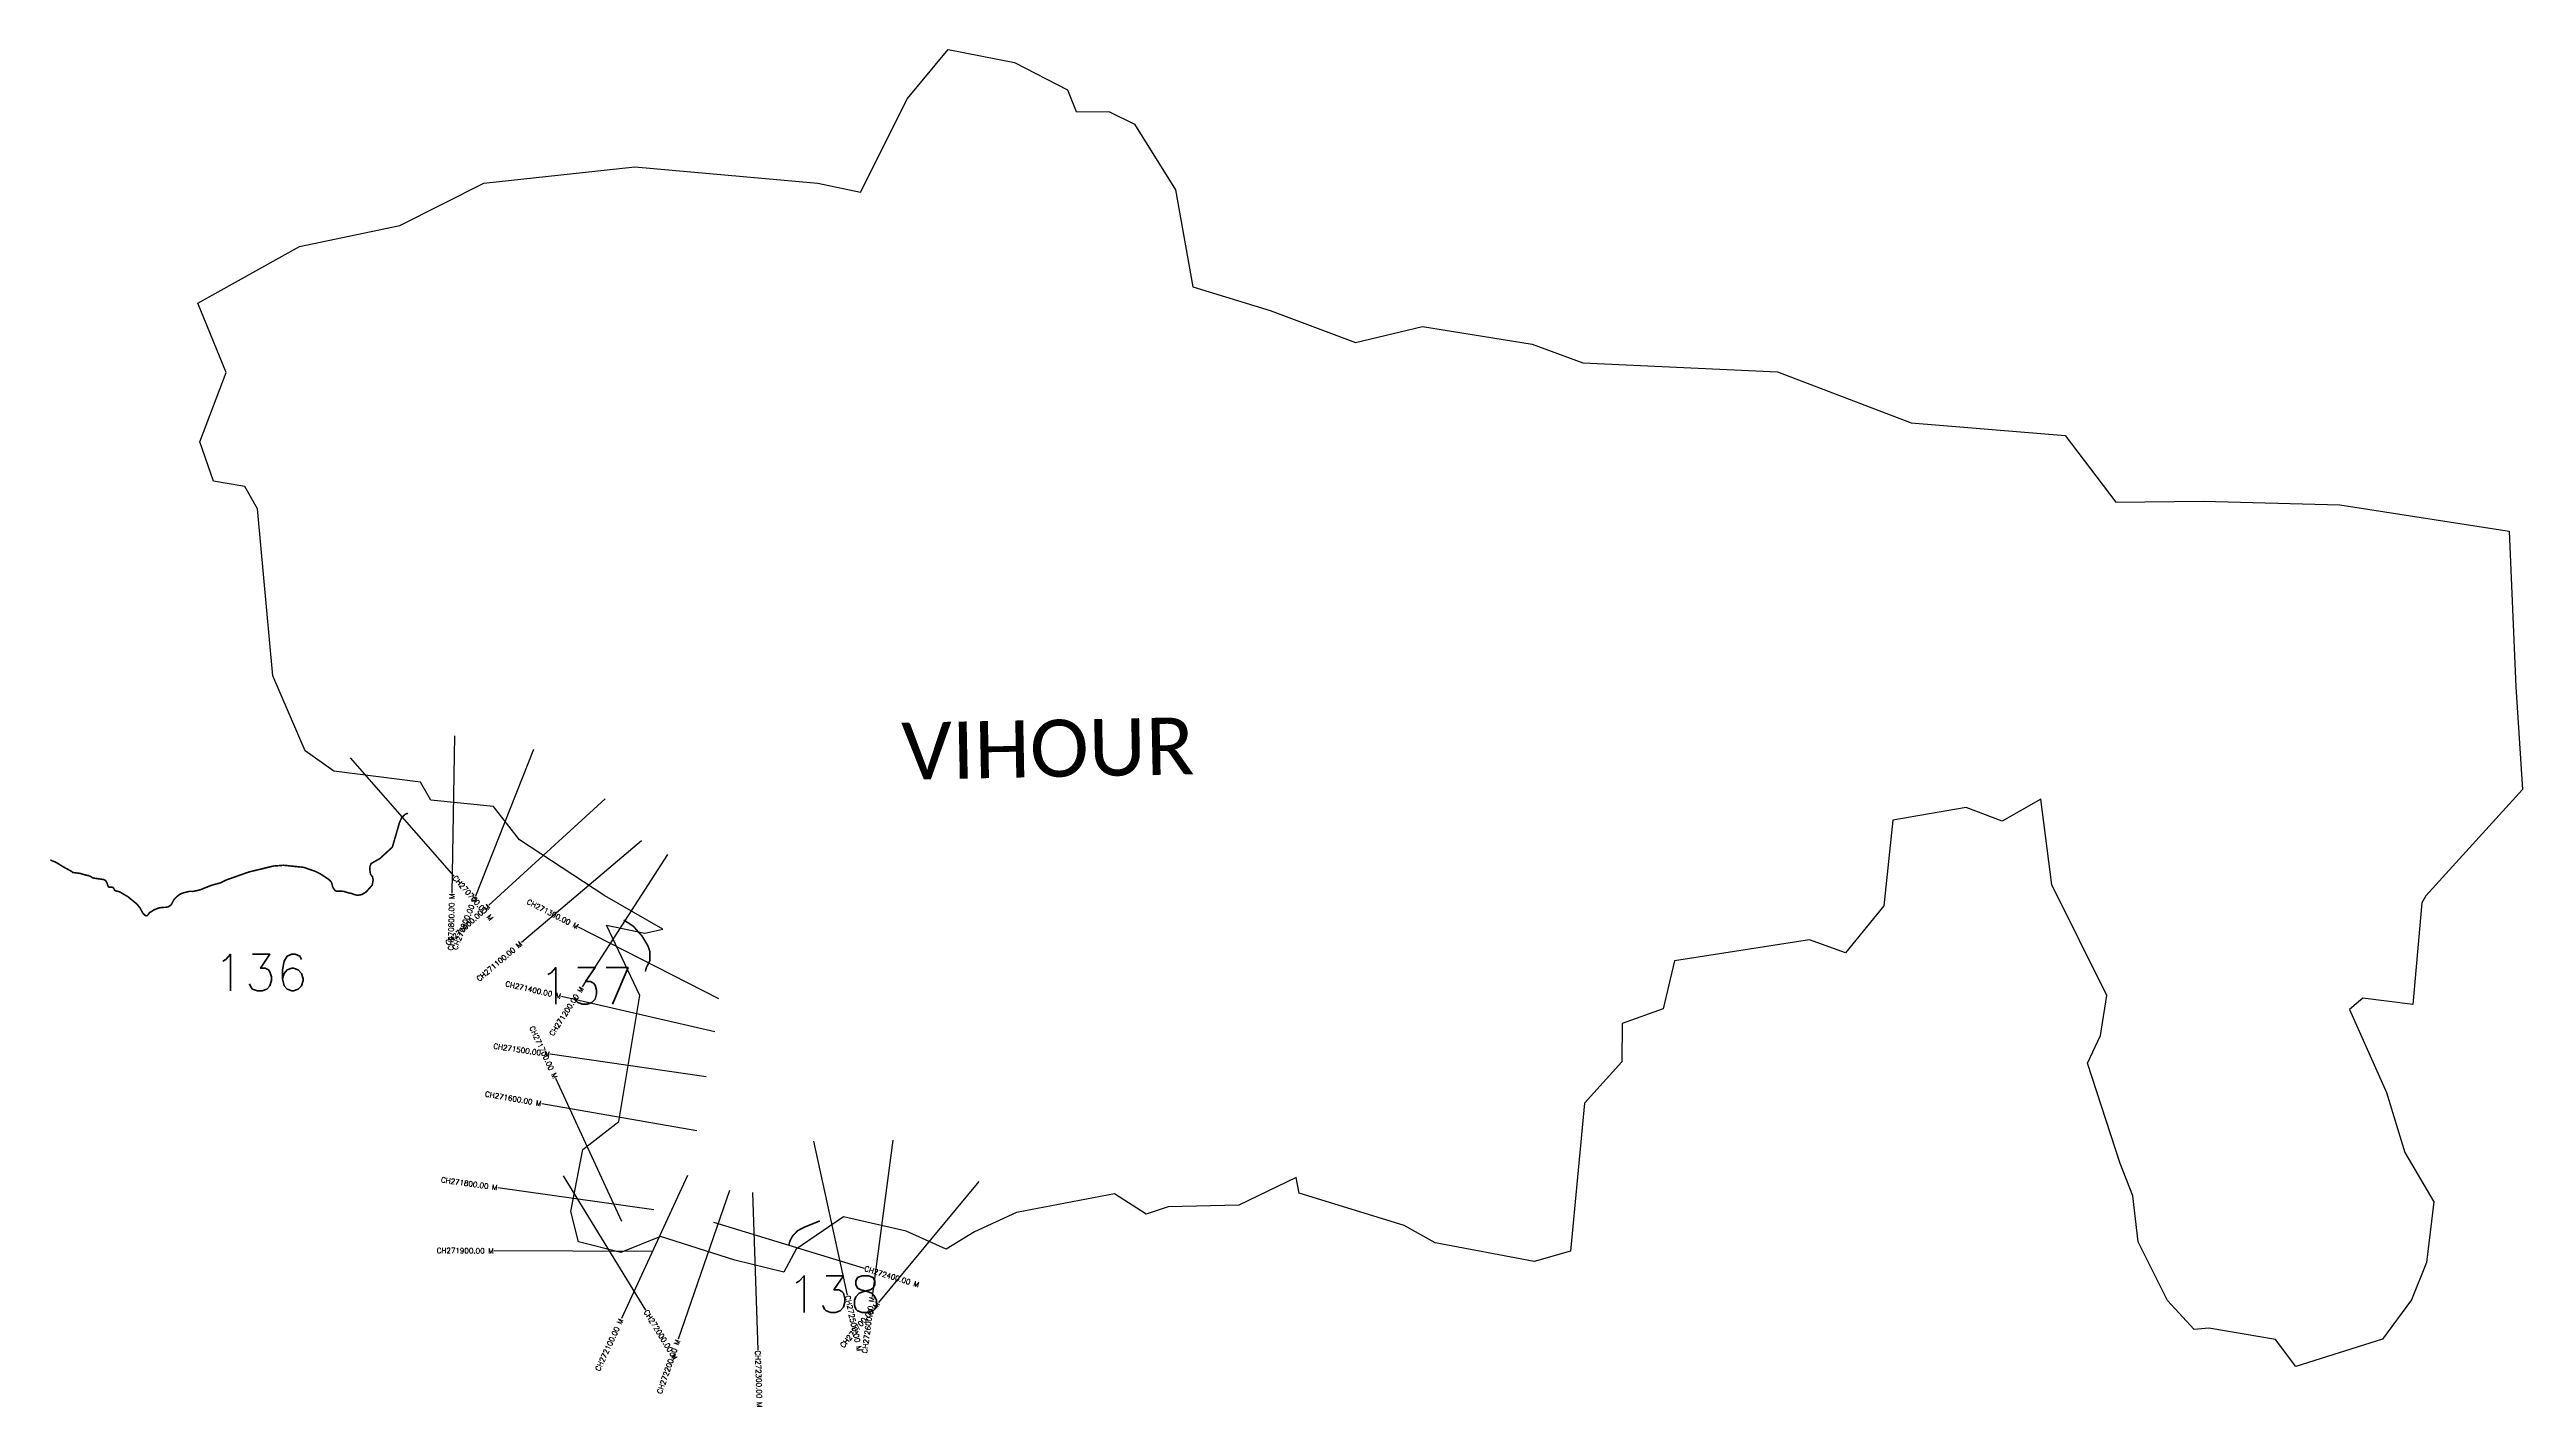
# Model space of a CAD drawing. Header units: metres. Extents: x 280807 to 285520, y 2029182 to 2031768.
import ezdxf
from ezdxf.enums import TextEntityAlignment as Align

# ---------------------------------------------------------------- set-up
doc = ezdxf.new("R2010")
doc.units = ezdxf.units.M
for name, color, linetype in [('CS', 134, 'Continuous'), ('CSMark', 6, 'Continuous'), ('NATURALLY PROTECTED', 3, 'Continuous'), ('village', 3, 'Continuous'), ('VILLAGE NAME', 250, 'Continuous')]:
    doc.layers.add(name, color=color, linetype=linetype)
doc.styles.get("Standard").update_dxf_attribs({"font": 'simplex.shx'})

msp = doc.modelspace()

# ---------------------------------------------------------------- linework, layer by layer
at = {"color": 6, "flags": 128}
msp.add_lwpolyline([(281119.2, 2030945.8), (281093.5, 2031020.3)], dxfattribs=at)
at = {"layer": 'CS'}
for p, q in [((281578.9, 2030460.6), (281573.5, 2030160.7)), ((281729.3, 2030434), (281618.8, 2030155.1)), ((281379.8, 2030418.3), (281577.5, 2030192.7)), ((281865.6, 2030340), (281644.3, 2030137.5)), ((281934.9, 2030260.4), (281706.2, 2030066.2)), ((281984.3, 2030234.2), (281822, 2029981.9)), ((282082.3, 2029959.3), (281815, 2030095.5)), ((282074.7, 2029896.2), (281782.3, 2029963.7)), ((282057.9, 2029810.2), (281761.1, 2029853.5)), ((281897.6, 2029535), (281771.5, 2029807.2)), ((282040.4, 2029707.4), (281744.9, 2029759.2)), ((282262.7, 2029687.7), (282327.1, 2029394.7)), ((282414.2, 2029689.6), (282374.3, 2029392.2)), ((281958.2, 2029556.8), (281661.2, 2029599.2)), ((281785.6, 2029621.6), (281942.6, 2029366)), ((282022.8, 2029622.2), (281896.7, 2029350)), ((282102.9, 2029593.7), (282004.5, 2029310.3)), ((282146.2, 2029589.9), (282156.4, 2029290.1)), ((282578.1, 2029611), (282386.3, 2029380.4)), ((282072.1, 2029533.6), (282359, 2029446)), ((281954.1, 2029477.6), (281654.1, 2029479))]:
    msp.add_line(p, q, dxfattribs=at)
at = {"layer": 'NATURALLY PROTECTED', "const_width": 3, "flags": 128}
for points in [[(280808.2, 2030223.7), (280818.9, 2030219.4), (280829.7, 2030212.8), (280834.2, 2030210), (280841.2, 2030206.2), (280848.6, 2030202.1), (280851.3, 2030199.9), (280853.9, 2030199.6), (280858.1, 2030199.1), (280864.5, 2030198.3), (280873.9, 2030195.5), (280877.7, 2030194.7), (280881.3, 2030193.9), (280885.1, 2030192.3), (280887.7, 2030190.7), (280889.6, 2030189.5), (280892, 2030189.1), (280900, 2030187.9), (280905.7, 2030187.1), (280910.6, 2030186.3), (280913.6, 2030184.5), (280916.4, 2030180), (280918.5, 2030173.8), (280919.3, 2030172.5), (280920.7, 2030171.8), (280922.5, 2030171.8), (280924.5, 2030172.1), (280925.8, 2030172.1), (280927.4, 2030171.5), (280929.3, 2030169.7), (280930.6, 2030166.3), (280933.9, 2030164.6), (280939.9, 2030163.3), (280949.6, 2030157.6), (280956, 2030153.9), (280964.7, 2030146.8), (280968.7, 2030143.6), (280973, 2030140.1), (280976.2, 2030136.2), (280979.3, 2030132.4), (280982.6, 2030126.3), (280985, 2030122.1), (280987.9, 2030118.9), (280990.8, 2030117.5), (280992.9, 2030117.7), (280995, 2030119.8), (280997.4, 2030123.3), (281006.5, 2030129), (281015, 2030132.3), (281021, 2030133.3), (281028.4, 2030133.6), (281033, 2030134.4), (281037.5, 2030137.2), (281039.7, 2030140.1), (281044, 2030148.5), (281049.8, 2030154.2), (281054.9, 2030158.2), (281059.6, 2030160.4), (281066.3, 2030162.2), (281073.4, 2030164), (281079.8, 2030163.9), (281087.7, 2030165.3), (281094.5, 2030167.1), (281102.9, 2030170.5), (281115.3, 2030175.5), (281132.6, 2030180.2), (281143.8, 2030185.7), (281168.9, 2030194.6), (281187.1, 2030201), (281211.8, 2030206.9), (281232.9, 2030212.1), (281253, 2030213.7), (281274.1, 2030211.5), (281290.9, 2030209.8), (281314.8, 2030201.5), (281325.7, 2030195.6), (281339.2, 2030186.4), (281342.6, 2030183.3), (281344.4, 2030180.7), (281345.2, 2030177.5), (281346.1, 2030173.5), (281347.7, 2030170.1), (281350.7, 2030165.9), (281352.9, 2030164.3), (281361.7, 2030164.3), (281367.6, 2030163.9), (281375.5, 2030161.4), (281382.6, 2030159.8), (281388.2, 2030157.7), (281394.3, 2030156.4), (281401.8, 2030157.8), (281409.8, 2030162.5), (281416.4, 2030169.8), (281421.7, 2030175.7), (281423.6, 2030185.8), (281422.4, 2030191.4), (281418.4, 2030196.9), (281417.2, 2030205.4), (281417.6, 2030212.2), (281419.7, 2030216.9), (281425.6, 2030220.3), (281436.7, 2030226.7), (281450.7, 2030239.6), (281460.1, 2030248.1), (281464.5, 2030263.2), (281469.1, 2030278.9), (281473.8, 2030295.2), (281478.5, 2030305.3), (281485.1, 2030311.1), (281489.9, 2030312.8)], [(281901, 2030109.4), (281919, 2030097.8), (281936.1, 2030078.7), (281947.4, 2030059.7), (281951, 2030048.5), (281951, 2030031.9), (281944.2, 2030018.6), (281942.2, 2030011)], [(282215.3, 2029489), (282218.2, 2029498.6), (282222.9, 2029507.3), (282232.8, 2029517.5), (282245.5, 2029524.1), (282272.9, 2029535.2), (282274.9, 2029535.8)]]:
    msp.add_lwpolyline(points, dxfattribs=at)
at = {"layer": 'village', "color": 6}
for points in [[(281093.5, 2031020.3, 0), (281143.6, 2031153, 0), (281089.7, 2031284.5, 0), (281283, 2031393.1, 0), (281474.5, 2031433.1, 0), (281634.3, 2031513.4, 0), (281922.1, 2031544.9, 0), (282270.9, 2031513.4, 0), (282352.4, 2031496.5, 0), (282442.1, 2031674.8, 0), (282519.2, 2031768.3, 0), (282645.7, 2031743.2, 0), (282747, 2031691.3, 0), (282763, 2031650.1, 0), (282826.9, 2031649.3, 0), (282874.3, 2031626, 0), (282952.3, 2031500.8, 0), (282985.7, 2031316.2, 0), (283133.1, 2031270.7, 0), (283295.8, 2031210, 0), (283423.4, 2031240.1, 0), (283632, 2031206.6, 0), (283728.9, 2031170.9, 0), (284099.5, 2031153.7, 0), (284354.7, 2031056.7, 0), (284647.8, 2031032.5, 0), (284744.3, 2030905.5, 0), (284911, 2030907.2, 0), (285171.6, 2030900.2, 0), (285494.2, 2030850.1, 0), (285506.7, 2030553.6, 0), (285519.6, 2030358, 0), (285335.2, 2030155.6, 0), (285327.4, 2030142.4, 0), (285310.4, 2029948.2, 0), (285215, 2029960.6, 0), (285189.9, 2029939.1, 0), (285260.3, 2029780.9, 0), (285295.3, 2029666.3, 0), (285350.4, 2029572.6, 0), (285336.7, 2029456.4, 0), (285308, 2029385.7, 0), (285252.9, 2029310.8, 0), (285087.8, 2029258.3, 0), (285049, 2029310, 0), (284921.7, 2029331.6, 0), (284893.6, 2029329.2, 0), (284842.7, 2029384.4, 0), (284786.9, 2029496.4, 0), (284777.1, 2029583.5, 0), (284752.6, 2029645.4, 0), (284690.7, 2029836.3, 0), (284715, 2029889.2, 0)], [(284715, 2029889.2, 0), (284727.6, 2029965.4, 0), (284622.5, 2030176.7, 0), (284601.6, 2030339.7, 0), (284527.9, 2030297.8, 0), (284459.5, 2030323.9, 0), (284319.7, 2030299.9, 0), (284302.6, 2030136.1, 0), (284229.2, 2030046.6, 0), (284161, 2030071.5, 0), (283903.3, 2030031.3, 0), (283881.6, 2029940.3, 0), (283803.8, 2029912.2, 0), (283803.4, 2029839.4, 0), (283732, 2029760.4, 0), (283705.4, 2029478.1, 0), (283636.2, 2029458.8, 0), (283447.2, 2029493.9, 0), (283388.4, 2029527.5, 0), (283188.1, 2029588.9, 0), (283182.8, 2029619, 0), (283073, 2029566, 0), (282938.9, 2029562.8, 0), (282896.8, 2029548.9, 0), (282836.3, 2029587.6, 0), (282649.7, 2029552.2, 0), (282569.8, 2029515.3, 0), (282515.7, 2029481.8, 0), (282439.3, 2029516.7, 0), (282320.2, 2029543.7, 0), (282229.6, 2029481.8, 0), (282206.2, 2029438.6, 0), (282113.1, 2029461, 0), (281971.1, 2029506.2, 0), (281895.6, 2029475.8, 0), (281814.9, 2029496.4, 0), (281800.2, 2029553.8, 0), (281822.9, 2029672.3, 0), (281892, 2029725.1, 0), (281931.6, 2029965.2, 0), (281868.5, 2030099.4, 0), (281941.2, 2030084.6, 0), (281975.5, 2030092.1, 0), (281865, 2030155.6, 0), (281702.6, 2030261.9, 0), (281653, 2030325.8, 0), (281533.7, 2030337.7, 0), (281513.7, 2030371.9, 0), (281348.4, 2030392.9, 0), (281294.1, 2030431.8, 0), (281232.5, 2030574.6, 0), (281203.2, 2030893.2, 0), (281179.1, 2030935.7, 0), (281119.2, 2030945.8, 0)]]:
    msp.add_polyline3d(points, dxfattribs=at)

# ---------------------------------------------------------------- texts
at = {"char_height": 70, "attachment_point": 1}
for s, insert in [('136', (281118.9, 2030044.1)), ('137', (281738.5, 2030018.7)), ('138', (282211.7, 2029431.3))]:
    msp.add_mtext_dynamic_manual_height_columns(s, width=95.172, gutter_width=1, heights=[0], dxfattribs=dict(at, insert=insert))
at = {"layer": 'CSMark'}
for s, rotation, p in [('CH270800.00 M', 88.9645, (281573.5, 2030159.7)), ('CH270900.00 M', 68.3876, (281618.5, 2030154.1)), ('CH271000.00 M', 42.4503, (281643.5, 2030136.8)), ('CH271300.00 M', 332.9928, (281814.1, 2030096)), ('CH271100.00 M', 40.3255, (281705.4, 2030065.6)), ('CH271400.00 M', 347.0117, (281781.4, 2029963.9)), ('CH271200.00 M', 57.2468, (281821.4, 2029981)), ('CH271500.00 M', 351.6965, (281760.1, 2029853.7)), ('CH271700.00 M', 294.8514, (281771.1, 2029808.1)), ('CH271600.00 M', 350.0541, (281743.9, 2029759.4)), ('CH271800.00 M', 351.8835, (281660.3, 2029599.3)), ('CH271900.00 M', 359.732, (281653.1, 2029479)), ('CH272100.00 M', 65.136, (281896.3, 2029349.1)), ('CH272700.00 M', 50.2569, (282385.7, 2029379.6)), ('CH272600.00 M', 82.3606, (282374.2, 2029391.2)), ('CH272200.00 M', 70.8438, (282004.2, 2029309.3))]:
    msp.add_text(s, height=10, rotation=rotation, dxfattribs=at).set_placement(p, align=Align.MIDDLE_RIGHT)
for s, rotation, p in [('CH270700.00 M', 311.2361, (281578.2, 2030191.9)), ('CH272400.00 M', 343.0191, (282360, 2029445.7)), ('CH272000.00 M', 301.5624, (281943.1, 2029365.2)), ('CH272500.00 M', 282.3964, (282327.3, 2029393.7)), ('CH272300.00 M', 271.9598, (282156.5, 2029289.1))]:
    msp.add_text(s, height=10, rotation=rotation, dxfattribs=at).set_placement(p, align=Align.MIDDLE_LEFT)
at = {"layer": 'VILLAGE NAME', "insert": (282429.5, 2030485.3), "char_height": 108.748, "attachment_point": 1, "rotation": 1.1028}
msp.add_mtext_dynamic_manual_height_columns('{\\fCalibri|b0|i0|c0|p34;VIHOUR}', width=726.929, gutter_width=543.7, heights=[0], dxfattribs=at)

doc.saveas('drawing.dxf')
